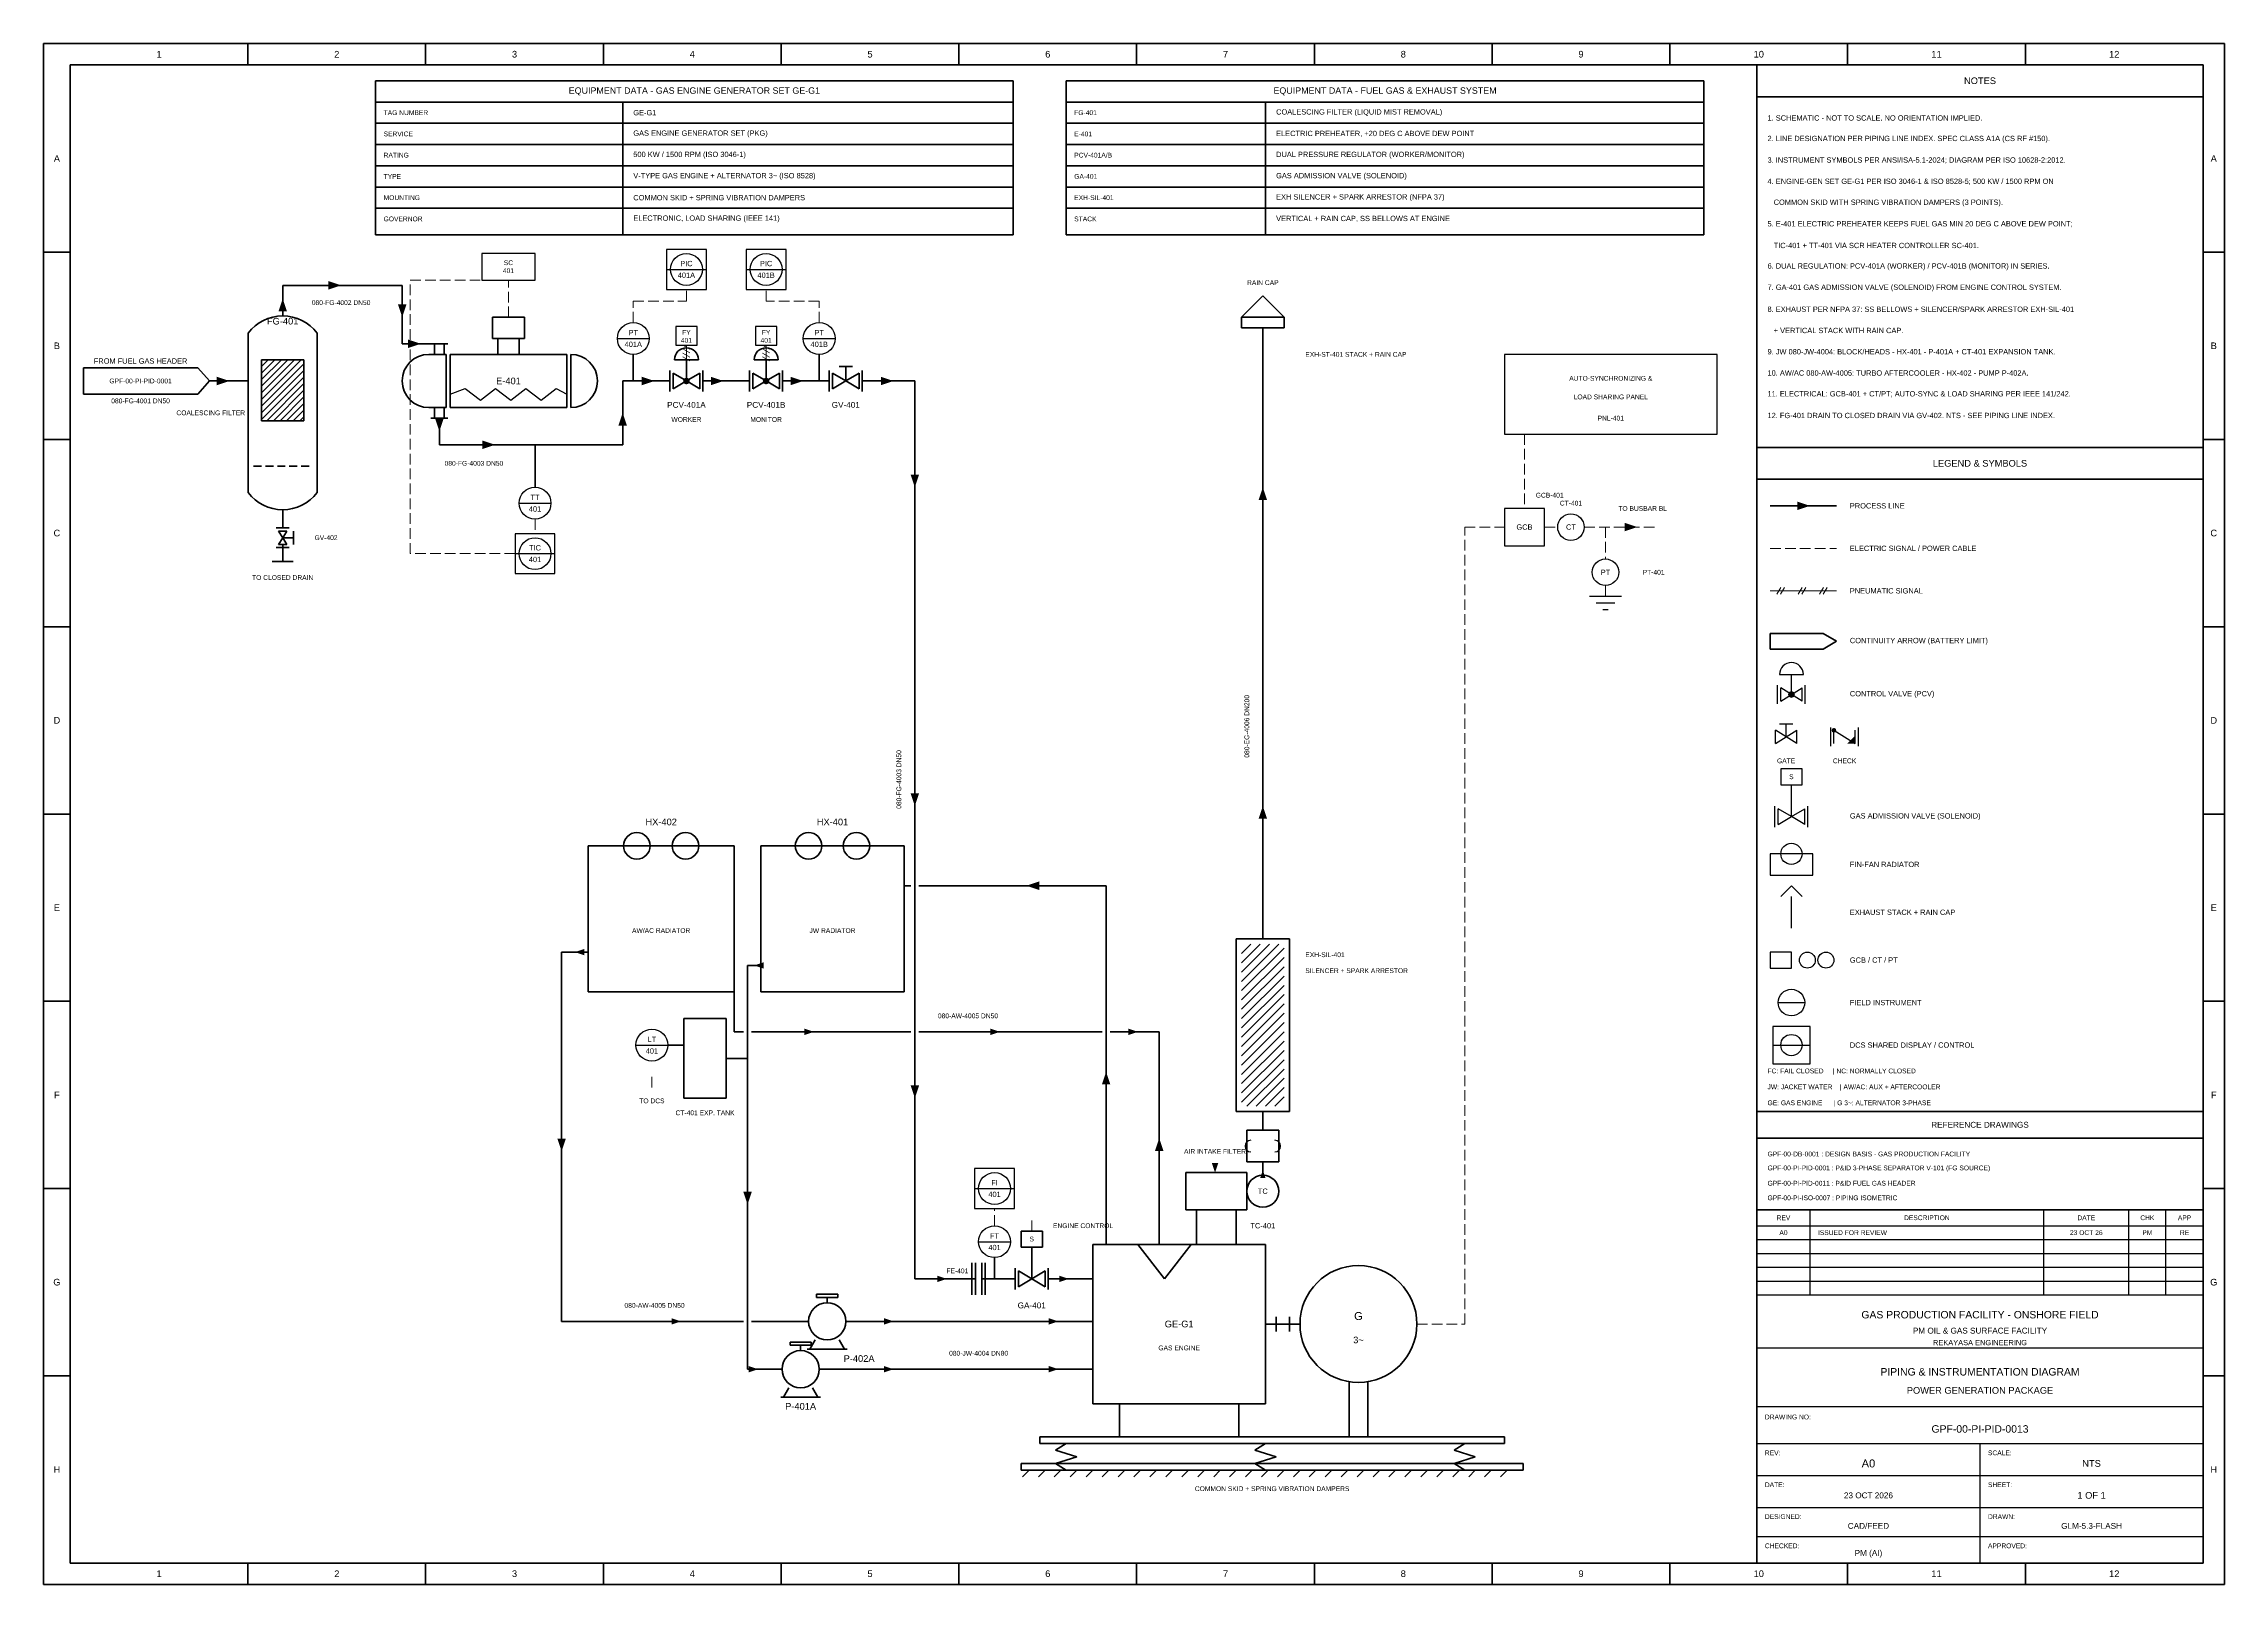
# Model space of a CAD drawing. Header units: millimetres. Extents: x 10 to 831, y 7 to 587.
import ezdxf

# ---------------------------------------------------------------- set-up
doc = ezdxf.new("R2010")
doc.units = ezdxf.units.MM
for name, color, linetype, lineweight in [('REF-EQUIP', 7, 'Continuous', 35), ('REF-FRAME', 7, 'Continuous', 35), ('REF-HATCH', 7, 'Continuous', 13), ('REF-PROC', 7, 'Continuous', 50), ('REF-SIG', 7, 'Continuous', 13), ('REF-SIGP', 7, 'Continuous', 13), ('REF-SYM', 7, 'Continuous', 25), ('REF-TEXT', 7, 'Continuous', 18), ('REF-TITLE', 7, 'Continuous', 25)]:
    doc.layers.add(name, color=color, linetype=linetype, lineweight=lineweight)
doc.styles.add('ARIAL', font='arial.ttf')

msp = doc.modelspace()

# ---------------------------------------------------------------- linework, layer by layer
at = {"layer": 'REF-EQUIP'}
for p, q in [((135, 573), (135, 515)), ((375, 573), (135, 573)), ((375, 515), (375, 573)), ((395, 573), (395, 515)), ((635, 573), (395, 573)), ((635, 515), (635, 573)), ((135, 565), (375, 565)), ((228, 515), (228, 565)), ((395, 565), (635, 565)), ((470, 515), (470, 565)), ((135, 557), (375, 557)), ((395, 557), (635, 557)), ((135, 549), (375, 549)), ((395, 549), (635, 549)), ((135, 541), (375, 541)), ((395, 541), (635, 541)), ((135, 533), (375, 533)), ((395, 533), (635, 533)), ((135, 525), (375, 525)), ((395, 525), (635, 525)), ((135, 515), (375, 515)), ((395, 515), (635, 515)), ((440, 162), (440, 148)), ((463, 162), (440, 162)), ((463, 148), (463, 162)), ((440, 148), (463, 148)), ((444, 148), (444, 135)), ((459, 148), (459, 135))]:
    msp.add_line(p, q, dxfattribs=at)
msp.add_circle((469, 155), 6, dxfattribs=at)
at = {"layer": 'REF-FRAME'}
for p, q in [((10, 587), (10, 7)), ((831, 587), (10, 587)), ((86.92, 579), (86.92, 587)), ((153.83, 579), (153.83, 587)), ((220.75, 579), (220.75, 587)), ((287.67, 579), (287.67, 587)), ((354.58, 579), (354.58, 587)), ((421.5, 579), (421.5, 587)), ((488.42, 579), (488.42, 587)), ((555.33, 579), (555.33, 587)), ((622.25, 579), (622.25, 587)), ((689.17, 579), (689.17, 587)), ((756.08, 579), (756.08, 587)), ((831, 7), (831, 587)), ((20, 579), (20, 15)), ((823, 579), (20, 579)), ((655, 15), (655, 579)), ((823, 15), (823, 579)), ((655, 567), (823, 567)), ((10, 508.5), (20, 508.5)), ((823, 508.5), (831, 508.5)), ((10, 438), (20, 438)), ((823, 438), (831, 438)), ((655, 435), (823, 435)), ((655, 423), (823, 423)), ((10, 367.5), (20, 367.5)), ((823, 367.5), (831, 367.5)), ((10, 297), (20, 297)), ((823, 297), (831, 297)), ((10, 226.5), (20, 226.5)), ((823, 226.5), (831, 226.5)), ((655, 185), (823, 185)), ((655, 175), (823, 175)), ((10, 156), (20, 156)), ((823, 156), (831, 156)), ((655, 148), (823, 148)), ((10, 85.5), (20, 85.5)), ((823, 85.5), (831, 85.5)), ((20, 15), (823, 15)), ((86.92, 7), (86.92, 15)), ((153.83, 7), (153.83, 15)), ((220.75, 7), (220.75, 15)), ((287.67, 7), (287.67, 15)), ((354.58, 7), (354.58, 15)), ((421.5, 7), (421.5, 15)), ((488.42, 7), (488.42, 15)), ((555.33, 7), (555.33, 15)), ((622.25, 7), (622.25, 15)), ((689.17, 7), (689.17, 15)), ((756.08, 7), (756.08, 15)), ((10, 7), (831, 7))]:
    msp.add_line(p, q, dxfattribs=at)
at = {"layer": 'REF-HATCH'}
for p, q in [((92, 453), (107, 468)), ((92, 455.5), (104.5, 468)), ((92, 458), (102, 468)), ((92, 460.5), (99.5, 468)), ((92, 463), (97, 468)), ((92, 465.5), (94.5, 468)), ((92, 450.5), (108, 466.5)), ((92, 448), (108, 464)), ((92, 445.5), (108, 461.5)), ((94, 445), (108, 459)), ((96.5, 445), (108, 456.5)), ((99, 445), (108, 454)), ((101.5, 445), (108, 451.5)), ((104, 445), (108, 449)), ((106.5, 445), (108, 446.5)), ((461, 234), (475, 248)), ((461, 237.5), (471.5, 248)), ((461, 241), (468, 248)), ((461, 244.5), (464.5, 248)), ((461, 230.5), (477, 246.5)), ((461, 227), (477, 243)), ((461, 223.5), (477, 239.5)), ((461, 220), (477, 236)), ((461, 216.5), (477, 232.5)), ((461, 213), (477, 229)), ((461, 209.5), (477, 225.5)), ((461, 206), (477, 222)), ((461, 202.5), (477, 218.5)), ((461, 199), (477, 215)), ((461, 195.5), (477, 211.5)), ((461, 192), (477, 208)), ((461, 188.5), (477, 204.5)), ((463, 187), (477, 201)), ((466.5, 187), (477, 197.5)), ((470, 187), (477, 194)), ((473.5, 187), (477, 190.5)), ((381, 50), (378.5, 47.5)), ((387, 50), (384.5, 47.5)), ((393, 50), (390.5, 47.5)), ((399, 50), (396.5, 47.5)), ((405, 50), (402.5, 47.5)), ((411, 50), (408.5, 47.5)), ((417, 50), (414.5, 47.5)), ((423, 50), (420.5, 47.5)), ((429, 50), (426.5, 47.5)), ((435, 50), (432.5, 47.5)), ((441, 50), (438.5, 47.5)), ((447, 50), (444.5, 47.5)), ((453, 50), (450.5, 47.5)), ((459, 50), (456.5, 47.5)), ((465, 50), (462.5, 47.5)), ((471, 50), (468.5, 47.5)), ((477, 50), (474.5, 47.5)), ((483, 50), (480.5, 47.5)), ((489, 50), (486.5, 47.5)), ((495, 50), (492.5, 47.5)), ((501, 50), (498.5, 47.5)), ((507, 50), (504.5, 47.5)), ((513, 50), (510.5, 47.5)), ((519, 50), (516.5, 47.5)), ((525, 50), (522.5, 47.5)), ((531, 50), (528.5, 47.5)), ((537, 50), (534.5, 47.5)), ((543, 50), (540.5, 47.5)), ((549, 50), (546.5, 47.5)), ((555, 50), (552.5, 47.5)), ((561, 50), (558.5, 47.5))]:
    msp.add_line(p, q, dxfattribs=at)
at = {"layer": 'REF-PROC'}
for p, q in [((100, 484.5), (100, 496)), ((100, 496), (145, 496)), ((145, 474), (145, 496)), ((461, 484), (469, 492)), ((469, 492), (477, 484)), ((87, 418), (87, 478)), ((113, 418), (113, 478)), ((179, 484), (179, 476)), ((191, 484), (179, 484)), ((191, 476), (191, 484)), ((461, 484), (461, 480)), ((477, 484), (461, 484)), ((461, 480), (477, 480)), ((469, 250), (469, 480)), ((477, 480), (477, 484)), ((92, 468), (92, 445)), ((108, 468), (92, 468)), ((108, 445), (108, 468)), ((145, 474), (159, 474)), ((155, 470), (161.5, 470)), ((155.8, 474), (162.2, 474)), ((157.2, 470), (157.2, 474)), ((160.8, 470), (160.8, 474)), ((161.5, 450), (161.5, 470)), ((163, 450), (163, 470)), ((163, 470), (207, 470)), ((179, 476), (191, 476)), ((181, 470), (181, 476)), ((189, 470), (189, 476)), ((207, 450), (207, 470)), ((208.5, 450), (208.5, 470)), ((232, 460), (232, 470)), ((247.5, 468), (256.5, 468)), ((252, 460), (252, 468)), ((277.5, 468), (286.5, 468)), ((282, 460), (282, 468)), ((302, 460), (302, 470)), ((25, 465), (25, 455)), ((68, 465), (25, 465)), ((72.5, 460), (68, 465)), ((68, 455), (72.5, 460)), ((72.5, 460), (87, 460)), ((228, 436), (228, 460)), ((228, 460), (245.8, 460)), ((245.8, 456), (245.8, 464)), ((247, 457), (247, 463)), ((252, 460), (247, 463)), ((247, 457), (252, 460)), ((252, 460), (257, 463)), ((257, 457), (252, 460)), ((257, 457), (257, 463)), ((258.2, 456), (258.2, 464)), ((258.2, 460), (275.8, 460)), ((275.8, 456), (275.8, 464)), ((277, 457), (277, 463)), ((282, 460), (277, 463)), ((277, 457), (282, 460)), ((282, 460), (287, 463)), ((287, 457), (282, 460)), ((287, 457), (287, 463)), ((288.2, 456), (288.2, 464)), ((288.2, 460), (305.8, 460)), ((305.8, 456), (305.8, 464)), ((307, 457), (307, 463)), ((312, 460), (307, 463)), ((307, 457), (312, 460)), ((309.5, 465.5), (314.5, 465.5)), ((312, 460), (312, 465.5)), ((312, 460), (317, 463)), ((317, 457), (312, 460)), ((317, 457), (317, 463)), ((318.2, 456), (318.2, 464)), ((318.2, 460), (338, 460)), ((338, 122), (338, 460)), ((25, 455), (68, 455)), ((92, 445), (108, 445)), ((155, 450), (161.5, 450)), ((155.8, 446), (162.2, 446)), ((157.2, 450), (157.2, 446)), ((159, 436), (159, 446)), ((160.8, 450), (160.8, 446)), ((163, 450), (207, 450)), ((159, 436), (228, 436)), ((195, 420), (195, 436)), ((89, 428), (92, 428)), ((93.5, 428), (96.5, 428)), ((98, 428), (101, 428)), ((102.5, 428), (105.5, 428)), ((107, 428), (110, 428)), ((100, 411.5), (100, 404.7)), ((660, 413), (685, 413)), ((97.6, 404.7), (102.4, 404.7)), ((98.4, 403.5), (100, 401)), ((98.4, 403.5), (101.6, 403.5)), ((101.6, 403.5), (100, 401)), ((104.1, 398.5), (104.1, 403.5)), ((97.6, 397.3), (102.4, 397.3)), ((98.4, 398.5), (100, 401)), ((98.4, 398.5), (101.6, 398.5)), ((100, 401), (104.1, 401)), ((101.6, 398.5), (100, 401)), ((100, 398.5), (100, 392)), ((96, 392), (104, 392)), ((660, 365), (660, 359)), ((680, 365), (660, 365)), ((685, 362), (680, 365)), ((680, 359), (685, 362)), ((660, 359), (680, 359)), ((215, 285), (215, 230)), ((270, 285), (215, 285)), ((270, 230), (270, 285)), ((280, 285), (280, 230)), ((334, 285), (280, 285)), ((334, 230), (334, 285)), ((334, 270), (336.5, 270)), ((339.5, 270), (410, 270)), ((410, 135), (410, 270)), ((459, 185), (459, 250)), ((459, 250), (479, 250)), ((479, 185), (479, 250)), ((205, 106), (205, 245)), ((205, 245), (215, 245)), ((275, 88), (275, 240)), ((275, 240), (280, 240)), ((215, 230), (270, 230)), ((270, 215), (270, 230)), ((280, 230), (334, 230)), ((251, 220), (251, 190)), ((267, 220), (251, 220)), ((267, 190), (267, 220)), ((270, 215), (273.5, 215)), ((276.5, 215), (336.5, 215)), ((339.5, 215), (408.5, 215)), ((411.5, 215), (430, 215)), ((430, 135), (430, 215)), ((251, 210), (245, 210)), ((267, 205), (275, 205)), ((251, 190), (267, 190)), ((459, 185), (479, 185)), ((469, 178), (469, 185)), ((463, 178), (463, 166)), ((475, 178), (463, 178)), ((475, 166), (475, 178)), ((463, 166), (475, 166)), ((469, 161), (469, 166)), ((378, 140), (378, 134)), ((386, 140), (378, 140)), ((386, 134), (386, 140)), ((378, 134), (386, 134)), ((382, 122), (382, 134)), ((405, 135), (405, 75)), ((470, 135), (405, 135)), ((422, 135), (432, 122)), ((432, 122), (442, 135)), ((470, 75), (470, 135)), ((359.5, 116), (359.5, 128)), ((360.8, 116), (360.8, 128)), ((363.2, 116), (363.2, 128)), ((364.5, 116), (364.5, 128)), ((368, 122), (368, 130)), ((375.8, 118), (375.8, 126)), ((377, 119), (377, 125)), ((382, 122), (377, 125)), ((382, 122), (387, 125)), ((387, 119), (387, 125)), ((388.2, 118), (388.2, 126)), ((301, 115), (301, 116.2)), ((301, 116.2), (309, 116.2)), ((301, 115), (309, 115)), ((305, 113), (305, 115)), ((309, 115), (309, 116.2)), ((338, 122), (360.8, 122)), ((363.2, 122), (375.8, 122)), ((377, 119), (382, 122)), ((387, 119), (382, 122)), ((388.2, 122), (405, 122)), ((474, 102.25), (474, 107.75)), ((479, 102.25), (479, 107.75)), ((205, 106), (273.5, 106)), ((276.5, 106), (298, 106)), ((300.5, 99), (298.5, 95.5)), ((309.5, 99), (311.5, 95.5)), ((312, 106), (405, 106)), ((470, 105), (483, 105)), ((291, 97), (291, 98.2)), ((291, 98.2), (299, 98.2)), ((291, 97), (299, 97)), ((295, 95), (295, 97)), ((297.5, 95.5), (312.5, 95.5)), ((299, 97), (299, 98.2)), ((275, 88), (288, 88)), ((302, 88), (405, 88)), ((501.48, 83.28), (501.48, 62.5)), ((508.52, 83.28), (508.52, 62.5)), ((287.5, 77.5), (302.5, 77.5)), ((290.5, 81), (288.5, 77.5)), ((299.5, 81), (301.5, 77.5)), ((405, 75), (470, 75)), ((415, 75), (415, 62.5)), ((460, 75), (460, 62.5)), ((385, 62.5), (385, 60)), ((560, 62.5), (385, 62.5)), ((385, 60), (560, 60)), ((395, 60), (391, 57.5)), ((391, 57.5), (399, 55)), ((470, 60), (466, 57.5)), ((466, 57.5), (474, 55)), ((545, 60), (541, 57.5)), ((541, 57.5), (549, 55)), ((560, 60), (560, 62.5)), ((378, 52.5), (378, 50)), ((567, 52.5), (378, 52.5)), ((378, 50), (567, 50)), ((399, 55), (391, 52.5)), ((391, 52.5), (395, 50)), ((474, 55), (466, 52.5)), ((466, 52.5), (470, 50)), ((549, 55), (541, 52.5)), ((541, 52.5), (545, 50)), ((567, 50), (567, 52.5))]:
    msp.add_line(p, q, dxfattribs=at)
for centre, radius in [((233.33, 285), 5), ((251.67, 285), 5), ((298, 285), 5), ((316, 285), 5), ((505, 105), 22), ((305, 106), 7), ((295, 88), 7)]:
    msp.add_circle(centre, radius, dxfattribs=at)
for centre, radius, start, end in [((100, 468.25), 16.25, 36.8699, 143.1301), ((155, 460), 10, 90, 270), ((208.5, 460), 10, 270, 450), ((252, 468), 4.5, 0, 180), ((282, 468), 4.5, 0, 180), ((100, 427.75), 16.25, 216.8699, 323.1301)]:
    msp.add_arc(centre, radius, start, end, dxfattribs=at)
for points in [[(122, 496), (117.2, 497.6), (117.2, 494.4)], [(100, 491), (98.4, 486.2), (101.6, 486.2)], [(145, 484), (143.4, 488.8), (146.6, 488.8)], [(152, 474), (147.2, 475.6), (147.2, 472.4)], [(80, 460), (75.2, 461.6), (75.2, 458.4)], [(240, 460), (235.2, 461.6), (235.2, 458.4)], [(252, 460), (251.08, 460.92), (250.7, 460)], [(252, 460), (250.7, 460), (251.08, 459.08)], [(252, 460), (252, 461.3), (251.08, 460.92)], [(252, 460), (251.08, 459.08), (252, 458.7)], [(252, 460), (252.92, 460.92), (252, 461.3)], [(252, 460), (253.3, 460), (252.92, 460.92)], [(252, 460), (252, 458.7), (252.92, 459.08)], [(252, 460), (252.92, 459.08), (253.3, 460)], [(266, 460), (261.2, 461.6), (261.2, 458.4)], [(282, 460), (281.08, 460.92), (280.7, 460)], [(282, 460), (280.7, 460), (281.08, 459.08)], [(282, 460), (282, 461.3), (281.08, 460.92)], [(282, 460), (281.08, 459.08), (282, 458.7)], [(282, 460), (282.92, 460.92), (282, 461.3)], [(282, 460), (283.3, 460), (282.92, 460.92)], [(282, 460), (282, 458.7), (282.92, 459.08)], [(282, 460), (282.92, 459.08), (283.3, 460)], [(296, 460), (291.2, 461.6), (291.2, 458.4)], [(330, 460), (325.2, 461.6), (325.2, 458.4)], [(159, 441), (157.4, 445.8), (160.6, 445.8)], [(228, 448), (226.4, 443.2), (229.6, 443.2)], [(180, 436), (175.2, 437.6), (175.2, 434.4)], [(338, 420), (336.4, 424.8), (339.6, 424.8)], [(469, 420), (467.4, 415.2), (470.6, 415.2)], [(675, 413), (670.2, 414.6), (670.2, 411.4)], [(668, 342), (667.08, 342.92), (666.7, 342)], [(668, 342), (666.7, 342), (667.08, 341.08)], [(668, 342), (668, 343.3), (667.08, 342.92)], [(668, 342), (667.08, 341.08), (668, 340.7)], [(668, 342), (668.92, 342.92), (668, 343.3)], [(668, 342), (669.3, 342), (668.92, 342.92)], [(668, 342), (668, 340.7), (668.92, 341.08)], [(668, 342), (668.92, 341.08), (669.3, 342)], [(684, 328.5), (683.36, 329.14), (683.1, 328.5)], [(684, 328.5), (683.1, 328.5), (683.36, 327.86)], [(684, 328.5), (684, 329.4), (683.36, 329.14)], [(684, 328.5), (683.36, 327.86), (684, 327.6)], [(684, 328.5), (684.64, 329.14), (684, 329.4)], [(684, 328.5), (684.9, 328.5), (684.64, 329.14)], [(684, 328.5), (684, 327.6), (684.64, 327.86)], [(684, 328.5), (684.64, 327.86), (684.9, 328.5)], [(692, 323.5), (689, 323.5), (692, 326.5)], [(338, 300), (336.4, 304.8), (339.6, 304.8)], [(469, 300), (467.4, 295.2), (470.6, 295.2)], [(380, 270), (384.8, 271.6), (384.8, 268.4)], [(210, 245), (213.6, 246.2), (213.6, 243.8)], [(277.5, 240), (281.1, 241.2), (281.1, 238.8)], [(300, 215), (296.4, 216.2), (296.4, 213.8)], [(370, 215), (366.4, 216.2), (366.4, 213.8)], [(422, 215), (418.4, 216.2), (418.4, 213.8)], [(410, 200), (408.4, 195.2), (411.6, 195.2)], [(338, 190), (336.4, 194.8), (339.6, 194.8)], [(205, 170), (203.4, 174.8), (206.6, 174.8)], [(430, 175), (428.4, 170.2), (431.6, 170.2)], [(451, 162), (449.8, 165.6), (452.2, 165.6)], [(469, 163), (468, 160), (470, 160)], [(275, 150), (273.4, 154.8), (276.6, 154.8)], [(350, 122), (346.4, 123.2), (346.4, 120.8)], [(396, 122), (392.4, 123.2), (392.4, 120.8)], [(250, 106), (246.4, 107.2), (246.4, 104.8)], [(330, 106), (326.4, 107.2), (326.4, 104.8)], [(392, 106), (388.4, 107.2), (388.4, 104.8)], [(279, 88), (275.4, 89.2), (275.4, 86.8)], [(330, 88), (326.4, 89.2), (326.4, 86.8)], [(392, 88), (388.4, 89.2), (388.4, 86.8)]]:
    msp.add_solid(points, dxfattribs=at)
at = {"layer": 'REF-SIG'}
for p, q in [((148, 497.9), (148, 498)), ((148, 498), (152, 498)), ((148, 492.3), (148, 496.3)), ((153.6, 498), (157.6, 498)), ((159.2, 498), (163.2, 498)), ((164.8, 498), (168.8, 498)), ((170.4, 498), (174.4, 498)), ((185, 495.2), (185, 498)), ((185, 489.6), (185, 493.6)), ((252, 490), (252, 494)), ((282, 490), (282, 494)), ((148, 486.7), (148, 490.7)), ((148, 481.1), (148, 485.1)), ((185, 484), (185, 488)), ((232, 487.6), (232, 490)), ((232, 490), (236, 490)), ((232, 482), (232, 486)), ((237.6, 490), (241.6, 490)), ((243.2, 490), (247.2, 490)), ((248.8, 490), (252, 490)), ((285.2, 490), (282, 490)), ((290.8, 490), (286.8, 490)), ((296.4, 490), (292.4, 490)), ((302, 490), (298, 490)), ((302, 487.6), (302, 490)), ((302, 482), (302, 486)), ((148, 475.5), (148, 479.5)), ((148, 467.8), (148, 471.8)), ((148, 462.2), (148, 466.2)), ((148, 456.6), (148, 460.6)), ((148, 451), (148, 455)), ((148, 445.4), (148, 449.4)), ((148, 439.8), (148, 443.8)), ((148, 434.2), (148, 438.2)), ((567.5, 440), (567.5, 436)), ((148, 428.6), (148, 432.6)), ((148, 423), (148, 427)), ((567.5, 434.4), (567.5, 430.4)), ((567.5, 428.8), (567.5, 424.8)), ((148, 417.4), (148, 421.4)), ((567.5, 423.2), (567.5, 419.2)), ((148, 411.8), (148, 415.8)), ((567.5, 417.6), (567.5, 413.6)), ((148, 406.2), (148, 410.2)), ((148, 400.6), (148, 404.6)), ((195, 408), (195, 404)), ((545, 401.8), (545, 405)), ((545, 405), (549, 405)), ((550.6, 405), (554.6, 405)), ((556.2, 405), (560, 405)), ((575, 405), (579, 405)), ((590, 405), (594, 405)), ((595.6, 405), (599.6, 405)), ((598, 405), (598, 401)), ((601.2, 405), (605.2, 405)), ((606.8, 405), (610.8, 405)), ((612.4, 405), (616.4, 405)), ((148, 395), (148, 399)), ((148.3, 395), (148, 395)), ((153.9, 395), (149.9, 395)), ((159.5, 395), (155.5, 395)), ((165.1, 395), (161.1, 395)), ((170.7, 395), (166.7, 395)), ((176.3, 395), (172.3, 395)), ((181.9, 395), (177.9, 395)), ((187.5, 395), (183.5, 395)), ((545, 396.2), (545, 400.2)), ((545, 390.6), (545, 394.6)), ((598, 399.4), (598, 395.4)), ((660, 397), (664, 397)), ((665.6, 397), (669.6, 397)), ((671.2, 397), (675.2, 397)), ((676.8, 397), (680.8, 397)), ((682.4, 397), (685, 397)), ((545, 385), (545, 389)), ((598, 393.8), (598, 393)), ((545, 379.4), (545, 383.4)), ((545, 373.8), (545, 377.8)), ((598, 383), (598, 379)), ((545, 368.2), (545, 372.2)), ((545, 362.6), (545, 366.6)), ((545, 357), (545, 361)), ((545, 351.4), (545, 355.4)), ((545, 345.8), (545, 349.8)), ((545, 340.2), (545, 344.2)), ((545, 334.6), (545, 338.6)), ((545, 329), (545, 333)), ((545, 323.4), (545, 327.4)), ((545, 317.8), (545, 321.8)), ((545, 312.2), (545, 316.2)), ((545, 306.6), (545, 310.6)), ((545, 301), (545, 305)), ((545, 295.4), (545, 299.4)), ((545, 289.8), (545, 293.8)), ((545, 284.2), (545, 288.2)), ((545, 278.6), (545, 282.6)), ((545, 273), (545, 277)), ((545, 267.4), (545, 271.4)), ((545, 261.8), (545, 265.8)), ((545, 256.2), (545, 260.2)), ((545, 250.6), (545, 254.6)), ((545, 245), (545, 249)), ((545, 239.4), (545, 243.4)), ((545, 233.8), (545, 237.8)), ((545, 228.2), (545, 232.2)), ((545, 222.6), (545, 226.6)), ((545, 217), (545, 221)), ((545, 211.4), (545, 215.4)), ((545, 205.8), (545, 209.8)), ((239, 198), (239, 194)), ((545, 200.2), (545, 204.2)), ((545, 194.6), (545, 198.6)), ((545, 189), (545, 193)), ((545, 183.4), (545, 187.4)), ((545, 177.8), (545, 181.8)), ((545, 172.2), (545, 176.2)), ((545, 166.6), (545, 170.6)), ((545, 161), (545, 165)), ((545, 155.4), (545, 159.4)), ((368, 147.6), (368, 148.5)), ((545, 149.8), (545, 153.8)), ((545, 144.2), (545, 148.2)), ((368, 142), (368, 146)), ((382, 140), (382, 144)), ((545, 138.6), (545, 142.6)), ((545, 133), (545, 137)), ((545, 127.4), (545, 131.4)), ((545, 121.8), (545, 125.8)), ((545, 116.2), (545, 120.2)), ((545, 110.6), (545, 114.6)), ((545, 105), (545, 109)), ((527, 105), (531, 105)), ((532.6, 105), (536.6, 105)), ((538.2, 105), (542.2, 105)), ((543.8, 105), (545, 105))]:
    msp.add_line(p, q, dxfattribs=at)
msp.add_solid([(610, 405), (605.2, 406.6), (605.2, 403.4)], dxfattribs=at)
at = {"layer": 'REF-SIGP'}
for p, q in [((250.7, 473.45), (253.3, 471.95)), ((250.7, 472.05), (253.3, 470.55)), ((250.7, 470.45), (253.3, 468.95)), ((250.7, 469.05), (253.3, 467.55)), ((252, 473.5), (252, 468.5)), ((280.7, 473.45), (283.3, 471.95)), ((280.7, 472.05), (283.3, 470.55)), ((280.7, 470.45), (283.3, 468.95)), ((280.7, 469.05), (283.3, 467.55)), ((282, 473.5), (282, 468.5)), ((660, 381), (685, 381)), ((662.55, 379.7), (664.05, 382.3)), ((663.95, 379.7), (665.45, 382.3)), ((670.55, 379.7), (672.05, 382.3)), ((671.95, 379.7), (673.45, 382.3)), ((678.55, 379.7), (680.05, 382.3)), ((679.95, 379.7), (681.45, 382.3))]:
    msp.add_line(p, q, dxfattribs=at)
at = {"layer": 'REF-SYM'}
for p, q in [((244.5, 509.5), (244.5, 494.5)), ((259.5, 509.5), (244.5, 509.5)), ((259.5, 494.5), (259.5, 509.5)), ((274.5, 509.5), (274.5, 494.5)), ((289.5, 509.5), (274.5, 509.5)), ((289.5, 494.5), (289.5, 509.5)), ((175, 508), (175, 498)), ((195, 508), (175, 508)), ((195, 498), (195, 508)), ((244.5, 502), (259.5, 502)), ((274.5, 502), (289.5, 502)), ((175, 498), (195, 498)), ((244.5, 494.5), (259.5, 494.5)), ((274.5, 494.5), (289.5, 494.5)), ((248, 480.5), (248, 473.5)), ((256, 480.5), (248, 480.5)), ((256, 473.5), (256, 480.5)), ((278, 480.5), (278, 473.5)), ((286, 480.5), (278, 480.5)), ((286, 473.5), (286, 480.5)), ((226, 476), (238, 476)), ((248, 473.5), (256, 473.5)), ((278, 473.5), (286, 473.5)), ((296, 476), (308, 476)), ((560, 470), (560, 440)), ((640, 470), (560, 470)), ((640, 440), (640, 470)), ((163, 455), (168.71, 457.2)), ((168.71, 457.2), (174.43, 452.8)), ((174.43, 452.8), (180.14, 457.2)), ((180.14, 457.2), (185.86, 452.8)), ((185.86, 452.8), (191.57, 457.2)), ((191.57, 457.2), (197.29, 452.8)), ((197.29, 452.8), (203, 457.2)), ((203, 457.2), (207, 455)), ((560, 440), (640, 440)), ((189, 414), (201, 414)), ((560, 412), (560, 398)), ((575, 412), (560, 412)), ((575, 398), (575, 412)), ((187.5, 402.5), (187.5, 387.5)), ((202.5, 402.5), (187.5, 402.5)), ((202.5, 387.5), (202.5, 402.5)), ((187.5, 395), (202.5, 395)), ((560, 398), (575, 398)), ((187.5, 387.5), (202.5, 387.5)), ((592, 379), (604, 379)), ((594.5, 376.5), (601.5, 376.5)), ((597, 374), (599, 374)), ((662.8, 338.5), (662.8, 345.5)), ((663.5, 349.5), (672.5, 349.5)), ((668, 342), (668, 349.5)), ((673.2, 338.5), (673.2, 345.5)), ((664, 339.5), (664, 344.5)), ((668, 342), (664, 344.5)), ((664, 339.5), (668, 342)), ((668, 342), (672, 344.5)), ((672, 339.5), (668, 342)), ((672, 339.5), (672, 344.5)), ((662, 323.5), (662, 328.5)), ((666, 326), (662, 328.5)), ((663.5, 331), (668.5, 331)), ((666, 326), (666, 331)), ((666, 326), (670, 328.5)), ((670, 323.5), (670, 328.5)), ((682.8, 322.5), (682.8, 329.5)), ((684, 323.5), (684, 328.5)), ((684, 328.5), (692, 323.5)), ((692, 323.5), (692, 328.5)), ((693.2, 322.5), (693.2, 329.5)), ((662, 323.5), (666, 326)), ((670, 323.5), (666, 326)), ((664, 314), (664, 308)), ((672, 314), (664, 314)), ((672, 308), (672, 314)), ((664, 308), (672, 308)), ((668, 296), (668, 308)), ((661.8, 292), (661.8, 300)), ((663, 293), (663, 299)), ((668, 296), (663, 299)), ((663, 293), (668, 296)), ((668, 296), (673, 299)), ((673, 293), (668, 296)), ((673, 293), (673, 299)), ((674.2, 292), (674.2, 300)), ((660, 282), (660, 274)), ((676, 282), (660, 282)), ((676, 274), (676, 282)), ((660, 274), (676, 274)), ((664, 266), (668, 270)), ((668, 270), (672, 266)), ((668, 254), (668, 266)), ((660, 245), (660, 239)), ((668, 245), (660, 245)), ((660, 239), (668, 239)), ((668, 239), (668, 245)), ((663, 226), (673, 226)), ((661, 217), (661, 203)), ((675, 217), (661, 217)), ((675, 203), (675, 217)), ((233, 210), (245, 210)), ((661, 210), (675, 210)), ((661, 203), (675, 203)), ((360.5, 163.5), (360.5, 148.5)), ((375.5, 163.5), (360.5, 163.5)), ((360.5, 156), (375.5, 156)), ((375.5, 148.5), (375.5, 163.5)), ((360.5, 148.5), (375.5, 148.5)), ((362, 136), (374, 136))]:
    msp.add_line(p, q, dxfattribs=at)
for centre, radius in [((252, 502), 6), ((282, 502), 6), ((232, 476), 6), ((302, 476), 6), ((195, 414), 6), ((585, 405), 5), ((195, 395), 6), ((598, 388), 5), ((668, 282), 4), ((674, 242), 3), ((681, 242), 3), ((668, 226), 5), ((239, 210), 6), ((668, 210), 4), ((368, 156), 6), ((368, 136), 6)]:
    msp.add_circle(centre, radius, dxfattribs=at)
for centre, radius, start, end in [((668, 349.5), 4.5, 0, 180), ((464.5, 172), 2.2, 90, 270), ((473.5, 172), 2.2, 270, 450)]:
    msp.add_arc(centre, radius, start, end, dxfattribs=at)
at = {"layer": 'REF-TITLE'}
for p, q in [((675, 116), (675, 148)), ((763, 116), (763, 148)), ((795, 116), (795, 148)), ((809, 116), (809, 148)), ((655, 142), (823, 142)), ((655, 136.8), (823, 136.8)), ((655, 131.6), (823, 131.6)), ((655, 126.4), (823, 126.4)), ((655, 121.2), (823, 121.2)), ((655, 116), (823, 116)), ((655, 96), (823, 96)), ((655, 74), (823, 74)), ((655, 60), (823, 60)), ((739, 15), (739, 60)), ((655, 48), (823, 48)), ((655, 36), (823, 36)), ((655, 25), (823, 25))]:
    msp.add_line(p, q, dxfattribs=at)

# ---------------------------------------------------------------- texts
at = {"layer": 'REF-TEXT', "style": 'ARIAL'}
for s, insert, char_height, attachment_point in [('1', (53.46, 583), 2.5, 5), ('2', (120.38, 583), 2.5, 5), ('3', (187.29, 583), 2.5, 5), ('4', (254.21, 583), 2.5, 5), ('5', (321.12, 583), 2.5, 5), ('6', (388.04, 583), 2.5, 5), ('7', (454.96, 583), 2.5, 5), ('8', (521.88, 583), 2.5, 5), ('9', (588.79, 583), 2.5, 5), ('10', (655.71, 583), 2.5, 5), ('11', (722.62, 583), 2.5, 5), ('12', (789.54, 583), 2.5, 5), ('EQUIPMENT DATA - GAS ENGINE GENERATOR SET GE-G1', (255, 569), 2.4, 5), ('EQUIPMENT DATA - FUEL GAS & EXHAUST SYSTEM', (515, 569), 2.4, 5), ('NOTES', (739, 573), 2.5, 5), ('TAG NUMBER', (138, 561), 1.8, 4), ('GE-G1', (232, 561), 2, 4), ('FG-401', (398, 561), 1.8, 4), ('COALESCING FILTER (LIQUID MIST REMOVAL)', (474, 561), 2, 4), ('1. SCHEMATIC - NOT TO SCALE. NO ORIENTATION IMPLIED.', (659, 559), 2, 4), ('SERVICE', (138, 553), 1.8, 4), ('GAS ENGINE GENERATOR SET (PKG)', (232, 553), 2, 4), ('E-401', (398, 553), 1.8, 4), ('ELECTRIC PREHEATER, +20 DEG C ABOVE DEW POINT', (474, 553), 2, 4), ('2. LINE DESIGNATION PER PIPING LINE INDEX. SPEC CLASS A1A (CS RF #150).', (659, 551), 2, 4), ('A', (15, 543.75), 2.5, 5), ('RATING', (138, 545), 1.8, 4), ('500 KW / 1500 RPM (ISO 3046-1)', (232, 545), 2, 4), ('PCV-401A/B', (398, 545), 1.8, 4), ('DUAL PRESSURE REGULATOR (WORKER/MONITOR)', (474, 545), 2, 4), ('3. INSTRUMENT SYMBOLS PER ANSI/ISA-5.1-2024; DIAGRAM PER ISO 10628-2:2012.', (659, 543), 2, 4), ('A', (827, 543.75), 2.5, 5), ('TYPE', (138, 537), 1.8, 4), ('V-TYPE GAS ENGINE + ALTERNATOR 3~ (ISO 8528)', (232, 537), 2, 4), ('GA-401', (398, 537), 1.8, 4), ('GAS ADMISSION VALVE (SOLENOID)', (474, 537), 2, 4), ('4. ENGINE-GEN SET GE-G1 PER ISO 3046-1 & ISO 8528-5; 500 KW / 1500 RPM ON', (659, 535), 2, 4), ('MOUNTING', (138, 529), 1.8, 4), ('COMMON SKID + SPRING VIBRATION DAMPERS', (232, 529), 2, 4), ('EXH-SIL-401', (398, 529), 1.8, 4), ('EXH SILENCER + SPARK ARRESTOR (NFPA 37)', (474, 529), 2, 4), ('   COMMON SKID WITH SPRING VIBRATION DAMPERS (3 POINTS).', (659, 527), 2, 4), ('GOVERNOR', (138, 521), 1.8, 4), ('ELECTRONIC, LOAD SHARING (IEEE 141)', (232, 521), 2, 4), ('STACK', (398, 521), 1.8, 4), ('VERTICAL + RAIN CAP, SS BELLOWS AT ENGINE', (474, 521), 2, 4), ('5. E-401 ELECTRIC PREHEATER KEEPS FUEL GAS MIN 20 DEG C ABOVE DEW POINT;', (659, 519), 2, 4), ('   TIC-401 + TT-401 VIA SCR HEATER CONTROLLER SC-401.', (659, 511), 2, 4), ('401', (185, 501.5), 1.8, 5), ('SC', (185, 504.5), 1.8, 5), ('401A', (252, 499.8), 2, 5), ('PIC', (252, 504.2), 2, 5), ('401B', (282, 499.8), 2, 5), ('PIC', (282, 504.2), 2, 5), ('6. DUAL REGULATION: PCV-401A (WORKER) / PCV-401B (MONITOR) IN SERIES.', (659, 503), 2, 4), ('RAIN CAP', (469, 497), 1.8, 5), ('7. GA-401 GAS ADMISSION VALVE (SOLENOID) FROM ENGINE CONTROL SYSTEM.', (659, 495), 2, 4), ('080-FG-4002 DN50', (122, 489.5), 1.8, 5), ('8. EXHAUST PER NFPA 37: SS BELLOWS + SILENCER/SPARK ARRESTOR EXH-SIL-401', (659, 487), 2, 4), ('FG-401', (100, 482.5), 2.5, 5), ('PT', (232, 478.2), 2, 5), ('401', (252, 475.3), 1.8, 5), ('FY', (252, 478.3), 1.8, 5), ('401', (282, 475.3), 1.8, 5), ('FY', (282, 478.3), 1.8, 5), ('PT', (302, 478.2), 2, 5), ('   + VERTICAL STACK WITH RAIN CAP.', (659, 479), 2, 4), ('B', (15, 473.25), 2.5, 5), ('FROM FUEL GAS HEADER', (46.5, 467.5), 2, 5), ('401A', (232, 473.8), 2, 5), ('401B', (302, 473.8), 2, 5), ('EXH-ST-401 STACK + RAIN CAP', (485, 470), 1.8, 4), ('9. JW 080-JW-4004: BLOCK/HEADS - HX-401 - P-401A + CT-401 EXPANSION TANK.', (659, 471), 2, 4), ('B', (827, 473.25), 2.5, 5), ('GPF-00-PI-PID-0001', (46.5, 460), 1.8, 5), ('E-401', (185, 460), 2.5, 5), ('AUTO-SYNCHRONIZING &', (600, 461), 1.8, 5), ('10. AW/AC 080-AW-4005: TURBO AFTERCOOLER - HX-402 - PUMP P-402A.', (659, 463), 2, 4), ('080-FG-4001 DN50', (46.5, 452.5), 1.8, 5), ('PCV-401A', (252, 451), 2.2, 5), ('PCV-401B', (282, 451), 2.2, 5), ('GV-401', (312, 451), 2.2, 5), ('LOAD SHARING PANEL', (600, 454), 1.8, 5), ('11. ELECTRICAL: GCB-401 + CT/PT; AUTO-SYNC & LOAD SHARING PER IEEE 141/242.', (659, 455), 2, 4), ('COALESCING FILTER', (60, 448), 1.8, 4), ('WORKER', (252, 445.5), 1.8, 5), ('MONITOR', (282, 445.5), 1.8, 5), ('PNL-401', (600, 446), 1.8, 5), ('12. FG-401 DRAIN TO CLOSED DRAIN VIA GV-402. NTS - SEE PIPING LINE INDEX.', (659, 447), 2, 4), ('080-FG-4003 DN50', (172, 429), 1.8, 5), ('LEGEND & SYMBOLS', (739, 429), 2.5, 5), ('401', (195, 411.8), 2, 5), ('TT', (195, 416.2), 2, 5), ('GCB-401', (577, 417), 1.8, 5), ('CT-401', (585, 414), 1.8, 5), ('TO BUSBAR BL', (612, 412), 1.8, 5), ('PROCESS LINE', (690, 413), 2, 4), ('C', (15, 402.75), 2.5, 5), ('GCB', (567.5, 405), 2, 5), ('CT', (585, 405), 2, 5), ('C', (827, 402.75), 2.5, 5), ('GV-402', (112, 401), 1.8, 4), ('TIC', (195, 397.2), 2, 5), ('ELECTRIC SIGNAL / POWER CABLE', (690, 397), 2, 4), ('TO CLOSED DRAIN', (100, 386), 1.8, 5), ('401', (195, 392.8), 2, 5), ('PT', (598, 388), 2, 5), ('PT-401', (612, 388), 1.8, 4), ('PNEUMATIC SIGNAL', (690, 381), 2, 4), ('CONTINUITY ARROW (BATTERY LIMIT)', (690, 362), 2, 4), ('CONTROL VALVE (PCV)', (690, 342), 2, 4), ('D', (15, 332.25), 2.5, 5), ('D', (827, 332.25), 2.5, 5), ('GATE', (666, 317), 1.8, 5), ('CHECK', (688, 317), 1.8, 5), ('S', (668, 311), 1.8, 5), ('GAS ADMISSION VALVE (SOLENOID)', (690, 296), 2, 4), ('HX-402', (242.5, 294), 2.5, 5), ('HX-401', (307, 294), 2.5, 5), ('FIN-FAN RADIATOR', (690, 278), 2, 4), ('E', (15, 261.75), 2.5, 5), ('E', (827, 261.75), 2.5, 5), ('EXHAUST STACK + RAIN CAP', (690, 260), 2, 4), ('AW/AC RADIATOR', (242.5, 253.1), 1.8, 5), ('JW RADIATOR', (307, 253.1), 1.8, 5), ('SILENCER + SPARK ARRESTOR', (485, 238), 1.8, 4), ('EXH-SIL-401', (485, 244), 1.8, 4), ('GCB / CT / PT', (690, 242), 2, 4), ('080-AW-4005 DN50', (358, 221), 1.8, 5), ('FIELD INSTRUMENT', (690, 226), 2, 4), ('401', (239, 207.8), 2, 5), ('LT', (239, 212.2), 2, 5), ('DCS SHARED DISPLAY / CONTROL', (690, 210), 2, 4), ('FC: FAIL CLOSED     | NC: NORMALLY CLOSED', (659, 200), 1.8, 4), ('F', (15, 191.25), 2.5, 5), ('TO DCS', (239, 189), 1.8, 5), ('JW: JACKET WATER    | AW/AC: AUX + AFTERCOOLER', (659, 194), 1.8, 4), ('GE: GAS ENGINE      | G 3~: ALTERNATOR 3-PHASE', (659, 188), 1.8, 4), ('F', (827, 191.25), 2.5, 5), ('CT-401 EXP. TANK', (259, 184.5), 1.8, 5), ('REFERENCE DRAWINGS', (739, 180), 2.2, 5), ('AIR INTAKE FILTER', (451, 170), 1.8, 5), ('GPF-00-DB-0001 : DESIGN BASIS - GAS PRODUCTION FACILITY', (659, 169), 1.8, 4), ('GPF-00-PI-PID-0001 : P&ID 3-PHASE SEPARATOR V-101 (FG SOURCE)', (659, 163.5), 1.8, 4), ('FI', (368, 158.2), 2, 5), ('TC', (469, 155), 2, 5), ('GPF-00-PI-PID-0011 : P&ID FUEL GAS HEADER', (659, 158), 1.8, 4), ('401', (368, 153.8), 2, 5), ('GPF-00-PI-ISO-0007 : PIPING ISOMETRIC', (659, 152.5), 1.8, 4), ('ENGINE CONTROL', (390, 142), 1.8, 4), ('TC-401', (469, 142), 2, 5), ('REV', (665, 145), 1.8, 5), ('A0', (665, 139.4), 1.8, 5), ('ISSUED FOR REVIEW', (678, 139.4), 1.8, 4), ('DESCRIPTION', (719, 145), 1.8, 5), ('23 OCT 26', (779, 139.4), 1.8, 5), ('DATE', (779, 145), 1.8, 5), ('CHK', (802, 145), 1.8, 5), ('PM', (802, 139.4), 1.8, 5), ('APP', (816, 145), 1.8, 5), ('RE', (816, 139.4), 1.8, 5), ('401', (368, 133.8), 2, 5), ('FT', (368, 138.2), 2, 5), ('S', (382, 137), 1.8, 5), ('FE-401', (354, 125), 1.8, 5), ('G', (15, 120.75), 2.5, 5), ('G', (827, 120.75), 2.5, 5), ('080-AW-4005 DN50', (240, 112), 1.8, 5), ('GA-401', (382, 112), 2.2, 5), ('G', (505, 108), 3, 5), ('GAS PRODUCTION FACILITY - ONSHORE FIELD', (739, 108.5), 2.8, 5), ('GE-G1', (437.5, 105), 2.5, 5), ('3~', (505, 99), 2.5, 5), ('PM OIL & GAS SURFACE FACILITY', (739, 102.5), 2.2, 5), ('REKAYASA ENGINEERING', (739, 98), 2, 5), ('P-402A', (317, 92), 2.5, 5), ('080-JW-4004 DN80', (362, 94), 1.8, 5), ('GAS ENGINE', (437.5, 96), 1.8, 5), ('PIPING & INSTRUMENTATION DIAGRAM', (739, 87), 2.8, 5), ('P-401A', (295, 74), 2.5, 5), ('POWER GENERATION PACKAGE', (739, 80), 2.5, 5), ('DRAWING NO:', (658, 70), 1.8, 4), ('GPF-00-PI-PID-0013', (739, 65.5), 2.8, 5), ('H', (15, 50.25), 2.5, 5), ('REV:', (658, 56.5), 1.8, 4), ('A0', (697, 52.5), 3, 5), ('SCALE:', (742, 56.5), 1.8, 4), ('NTS', (781, 52.5), 2.5, 5), ('H', (827, 50.25), 2.5, 5), ('COMMON SKID + SPRING VIBRATION DAMPERS', (472.5, 43), 1.8, 5), ('DATE:', (658, 44.5), 1.8, 4), ('23 OCT 2026', (697, 40.5), 2.2, 5), ('SHEET:', (742, 44.5), 1.8, 4), ('1 OF 1', (781, 40.5), 2.5, 5), ('DESIGNED:', (658, 32.5), 1.8, 4), ('DRAWN:', (742, 32.5), 1.8, 4), ('CAD/FEED', (697, 29), 2.2, 5), ('GLM-5.3-FLASH', (781, 29), 2.2, 5), ('CHECKED:', (658, 21.5), 1.8, 4), ('PM (AI)', (697, 18.5), 2.2, 5), ('APPROVED:', (742, 21.5), 1.8, 4), ('1', (53.46, 11), 2.5, 5), ('2', (120.38, 11), 2.5, 5), ('3', (187.29, 11), 2.5, 5), ('4', (254.21, 11), 2.5, 5), ('5', (321.12, 11), 2.5, 5), ('6', (388.04, 11), 2.5, 5), ('7', (454.96, 11), 2.5, 5), ('8', (521.88, 11), 2.5, 5), ('9', (588.79, 11), 2.5, 5), ('10', (655.71, 11), 2.5, 5), ('11', (722.62, 11), 2.5, 5), ('12', (789.54, 11), 2.5, 5)]:
    msp.add_mtext(s, dxfattribs=dict(at, insert=insert, char_height=char_height, attachment_point=attachment_point))
at = {"layer": 'REF-TEXT', "char_height": 1.8, "attachment_point": 5, "rotation": 90, "style": 'ARIAL'}
for s, insert in [('080-EG-4006 DN200', (463, 330)), ('080-FG-4003 DN50', (332, 310))]:
    msp.add_mtext(s, dxfattribs=dict(at, insert=insert))

doc.saveas('drawing.dxf')
